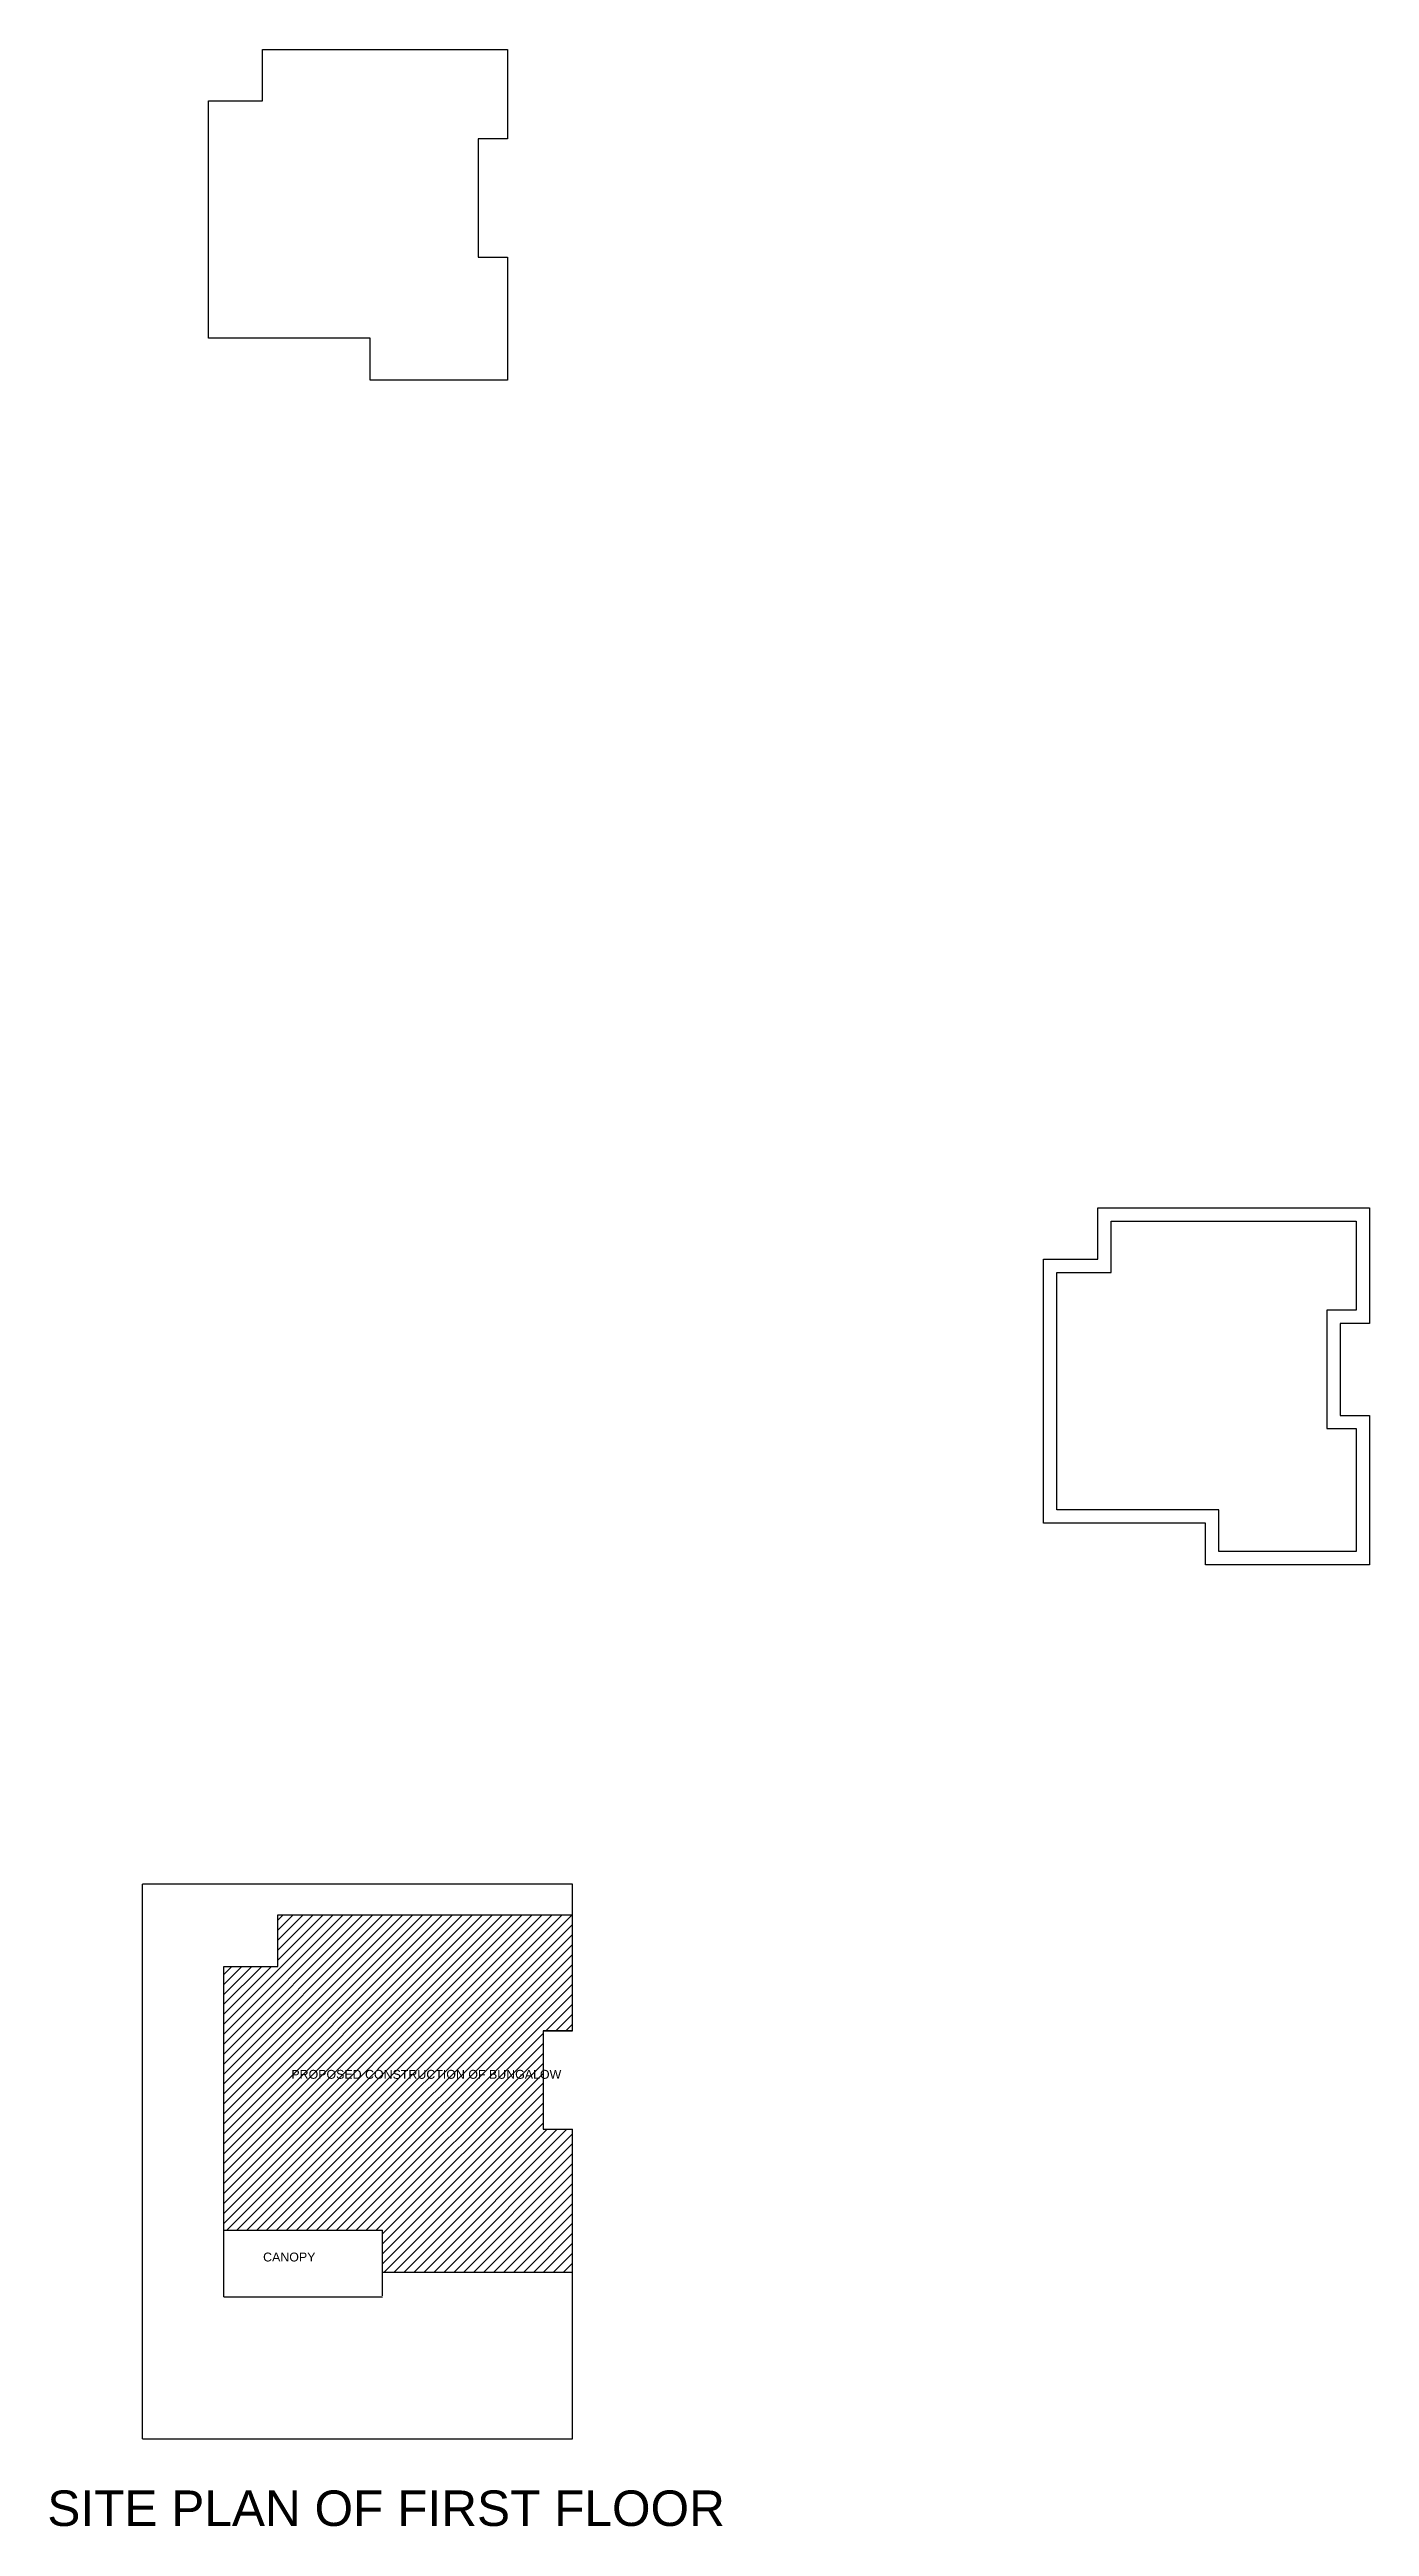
# Model space of a CAD drawing. Header units: metres. Extents: x -1 to 215, y -150 to 286.
# Drawn here: x 184.8 to 214.6, y 182.5 to 238.3 of the extents above; entities that cross this region are included whole.
import ezdxf

# ---------------------------------------------------------------- set-up
doc = ezdxf.new("R2010")
doc.units = ezdxf.units.M
doc.styles.get("Standard").update_dxf_attribs({"font": 'arial.ttf'})

msp = doc.modelspace()

# ---------------------------------------------------------------- texts
at = {"attachment_point": 1}
for s, width, insert, char_height in [('PROPOSED CONSTRUCTION OF BUNGALOW', 5.883685, (190.2696, 192.80077), 0.2), ('CANOPY', 2.8996978, (189.63299, 188.68257), 0.2), ('SITE PLAN OF FIRST FLOOR', 18.8273519, (184.76823, 183.32025), 0.8)]:
    msp.add_mtext_dynamic_manual_height_columns(s, width=width, gutter_width=12.5, heights=[0], dxfattribs=dict(at, insert=insert, char_height=char_height))

# ---------------------------------------------------------------- hatches: boundary and pattern name
h = msp.add_hatch()
h.set_pattern_fill('ANSI31', color=256, scale=0.05)
h.set_pattern_definition([(45, (-2346.96952, -596.79637), (-0.1122532015, 0.1122532015), [])])
h.paths.add_polyline_path([(189.96576, 195.13455), (188.74576, 195.13455), (188.74576, 189.18455), (192.32576, 189.18455), (192.32576, 188.24455), (196.60549, 188.24455), (196.60549, 191.46455), (195.94549, 191.46455), (195.94549, 193.68455), (196.60549, 193.68455), (196.60549, 196.29455), (189.96576, 196.29455)])
h.paths.add_polyline_path([(190.19804, 192.15113), (194.67553, 192.15113), (194.67553, 192.90016), (190.19804, 192.90016)], flags=24)

# ---------------------------------------------------------------- linework, layer by layer
for p, q in [((186.91576, 184.48455), (186.91576, 196.98455)), ((196.60549, 196.98455), (186.91576, 196.98455)), ((196.60549, 193.68455), (196.60549, 196.98455)), ((189.96576, 195.13455), (189.96576, 196.29455)), ((189.96576, 196.29455), (196.60549, 196.29455)), ((189.96576, 196.29455), (196.60549, 196.29455)), ((188.74576, 187.68455), (188.74576, 195.13455)), ((188.74576, 195.13455), (189.96576, 195.13455)), ((195.94549, 193.68455), (196.60549, 193.68455)), ((196.60549, 193.68455), (195.94549, 193.68455)), ((195.94549, 193.68455), (195.94549, 191.46455)), ((195.94549, 191.46455), (196.60549, 191.46455)), ((196.60549, 184.48455), (196.60549, 191.46455)), ((188.74576, 189.18455), (192.32576, 189.18455)), ((192.32576, 187.70955), (192.32576, 189.18455)), ((192.32576, 188.24455), (196.60549, 188.24455)), ((188.74576, 187.68455), (192.32576, 187.68455)), ((186.91576, 184.48455), (196.60549, 184.48455)), ((186.91576, 184.48455), (196.60549, 184.48455))]:
    msp.add_line(p, q)
for points in [[(188.39974, 231.83571), (188.39974, 237.18571), (189.61974, 237.18571), (189.61974, 238.34571), (195.14398, 238.34571), (195.14398, 236.33571), (194.48398, 236.33571), (194.48398, 233.66571), (195.14398, 233.66571), (195.14398, 230.89571), (192.04974, 230.89571), (192.04974, 231.83571)], [(207.52642, 205.42651), (207.52642, 210.77651), (208.74642, 210.77651), (208.74642, 211.93651), (214.27067, 211.93651), (214.27067, 209.92651), (213.61067, 209.92651), (213.61067, 207.25651), (214.27067, 207.25651), (214.27067, 204.48651), (211.17642, 204.48651), (211.17642, 205.42651)]]:
    msp.add_lwpolyline(points, close=True)
msp.add_lwpolyline([(207.22642, 205.12651), (207.22642, 211.07651), (208.44642, 211.07651), (208.44642, 212.23651), (214.57067, 212.23651), (214.57067, 209.62651), (213.91067, 209.62651), (213.91067, 207.55651), (214.57067, 207.55651), (214.57067, 204.18651), (210.87642, 204.18651), (210.87642, 205.12651), (207.22642, 205.12651)])

msp.set_redraw_order([(e.dxf.handle, doc.entitydb.next_handle()) for e in msp.query("TEXT MTEXT ATTDEF DIMENSION ARC_DIMENSION")])  # texts and dimensions are drawn at this point

doc.saveas('drawing.dxf')
